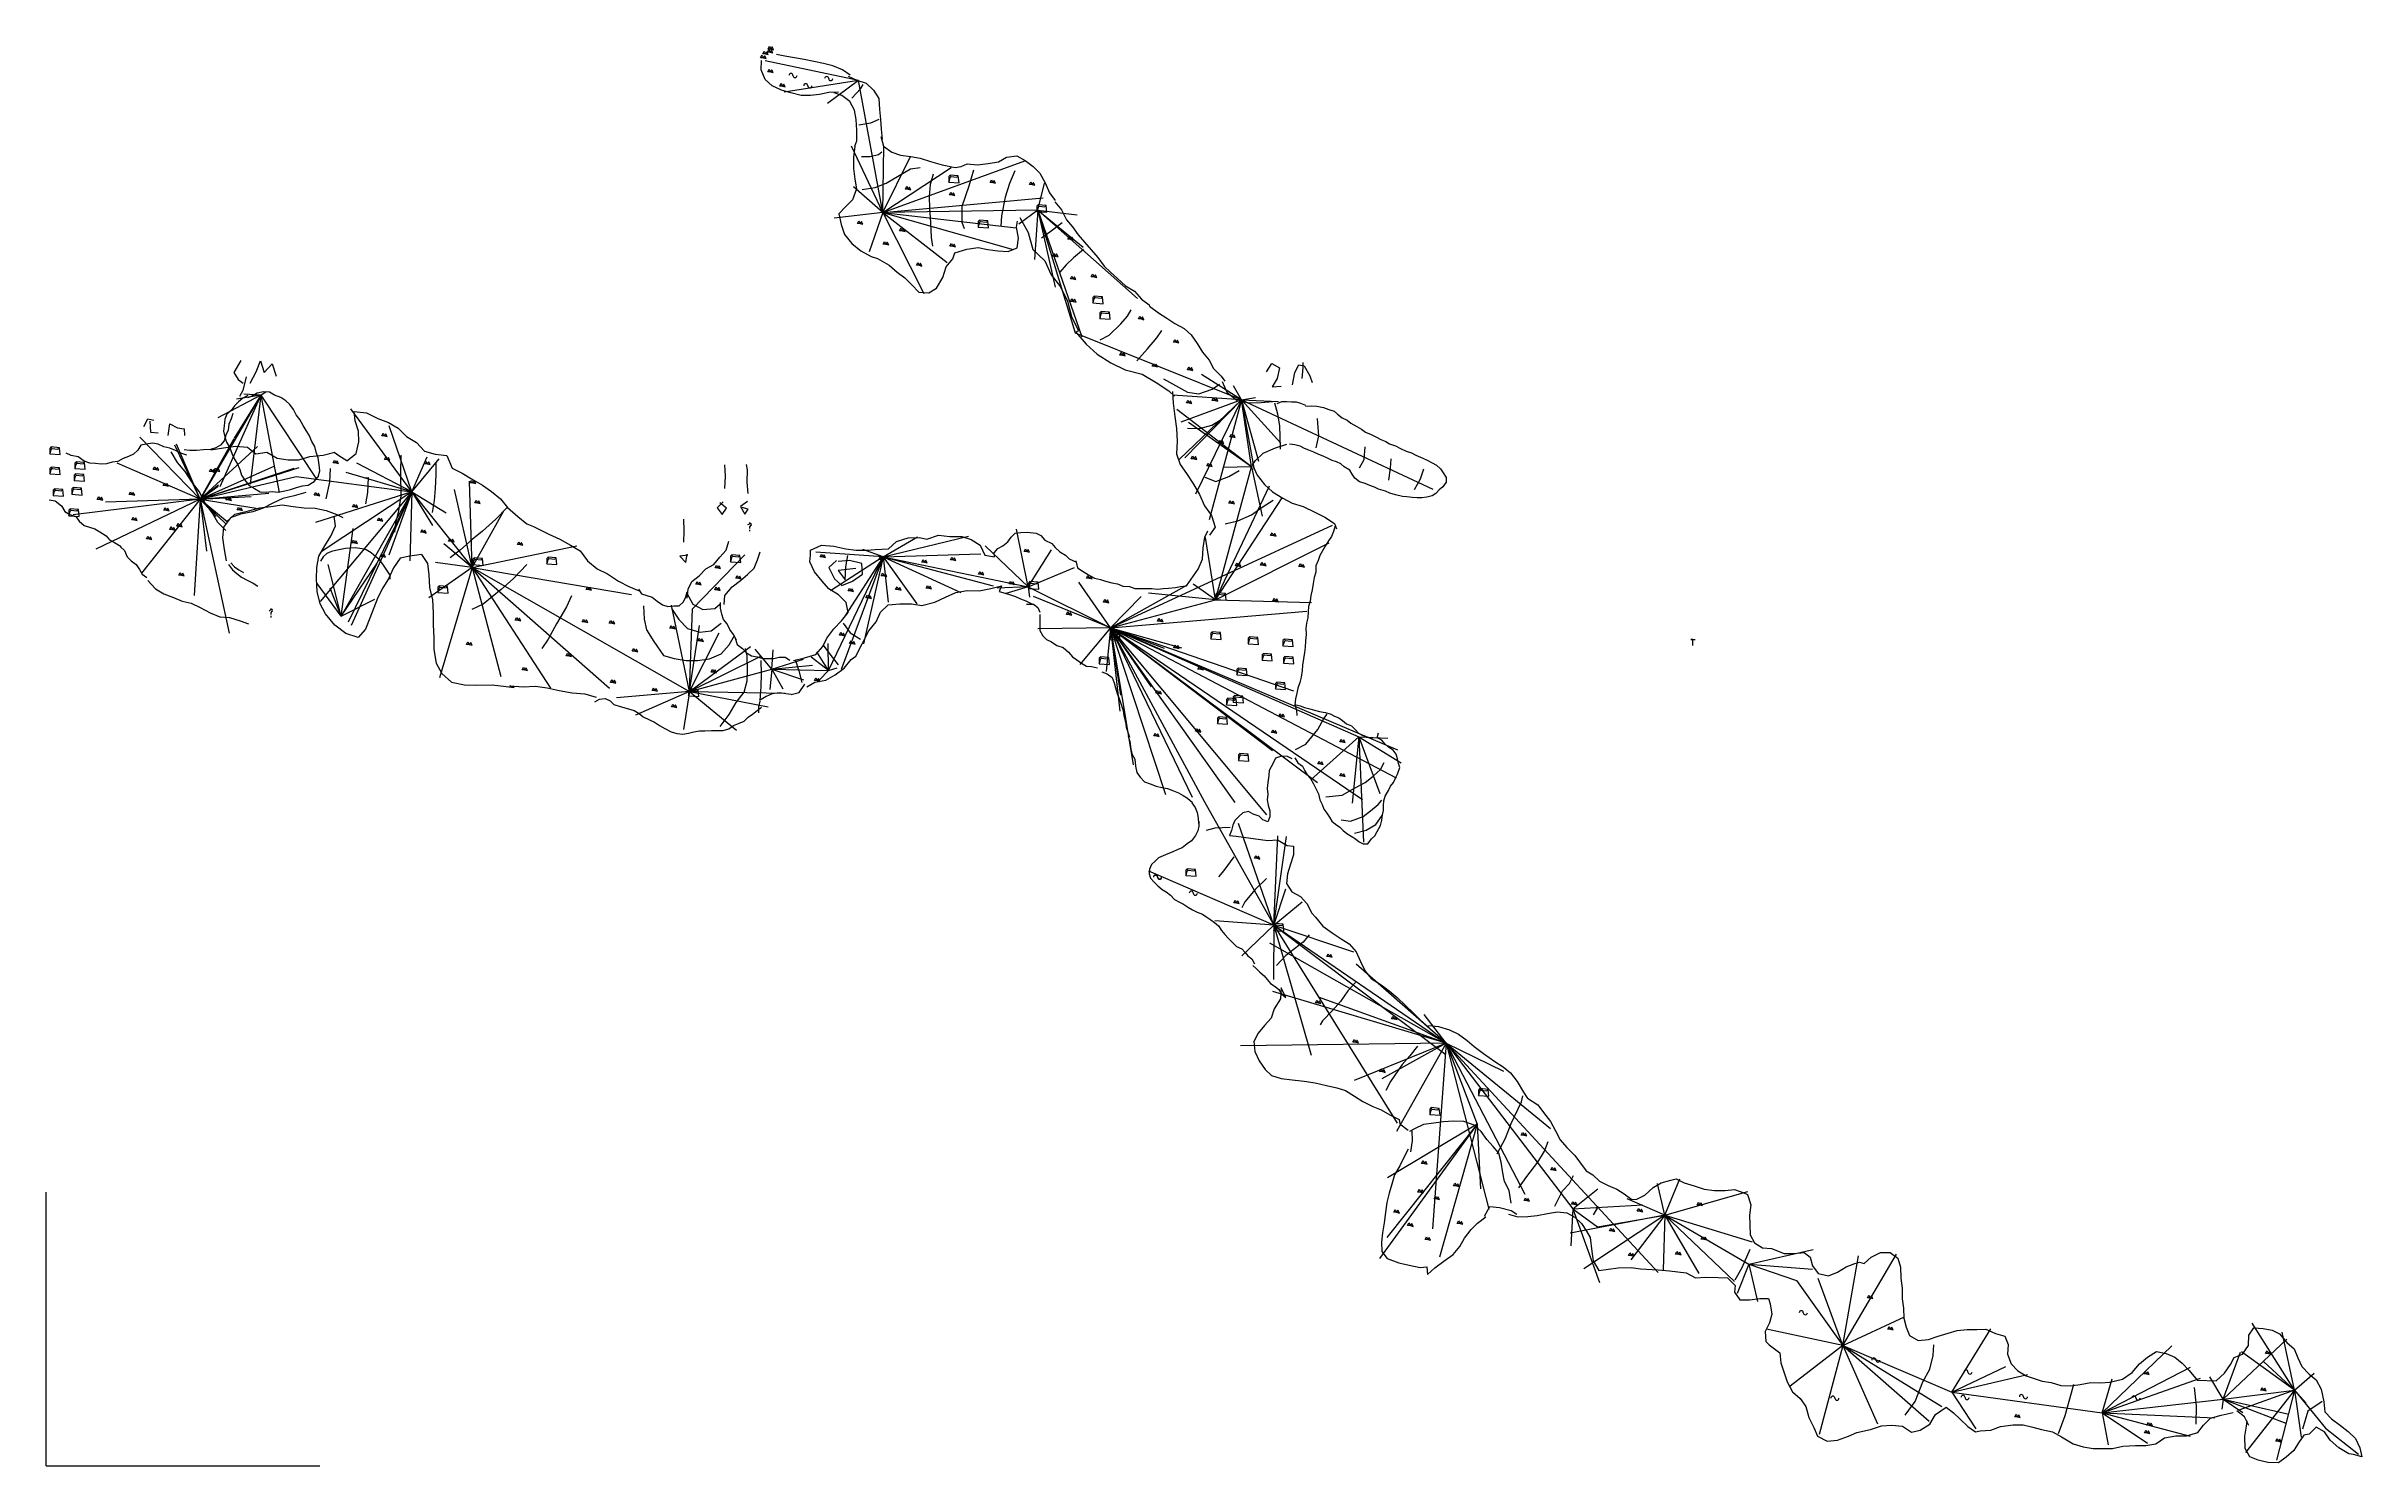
# Model space of a CAD drawing. Extents: x -57 to 1635, y -903 to 135.
import ezdxf

# ---------------------------------------------------------------- set-up
doc = ezdxf.new("R2010")
doc.units = 0
for name, color, linetype in [('L_pit', 17, 'CONTINUOUS'), ('L_slope', 21, 'CONTINUOUS'), ('L_u-user', 7, 'CONTINUOUS'), ('L_wall', 8, 'CONTINUOUS'), ('LEG', 1, 'CONTINUOUS'), ('POINT', 5, 'CONTINUOUS'), ('REF', 6, 'CONTINUOUS'), ('SPLAY', 2, 'CONTINUOUS')]:
    doc.layers.add(name, color=color, linetype=linetype)

# ---------------------------------------------------------------- blocks, each defined once
blk = doc.blocks.new('P_blocks')
at = {"layer": 'POINT'}
for p, q in [((-0.25, 0.3), (-0.35, 0.2)), ((-0.35, 0.2), (-0.35, -0.2)), ((-0.3, -0.1), (-0.25, 0.1)), ((0.35, 0.25), (-0.25, 0.3)), ((-0.2, 0.2), (-0.25, 0.3)), ((-0.25, 0.1), (-0.2, 0.2)), ((-0.2, 0.2), (0.25, 0.15)), ((0.25, 0.15), (0.35, 0.25)), ((0.4, -0.25), (0.35, 0.25)), ((-0.35, -0.2), (-0.3, -0.1)), ((-0.35, -0.2), (0.4, -0.25))]:
    blk.add_line(p, q, dxfattribs=at)
blk = doc.blocks.new('P_debris')
at = {"layer": 'POINT'}
for p, q in [((-0.2, 0), (-0.1, 0.2)), ((0, 0), (-0.2, 0)), ((-0.1, 0.2), (0, 0)), ((0.1, 0.15), (0, 0)), ((0, 0), (0.2, -0.05)), ((0.2, -0.05), (0.1, 0.15))]:
    blk.add_line(p, q, dxfattribs=at)
blk = doc.blocks.new('P_clay')
at = {"layer": 'POINT'}
for centre, start, end in [((-0.15, 0), 90, 180), ((-0.15, 0), 0, 90), ((0.15, 0), 180, 270), ((0.15, 0), 270, 360)]:
    blk.add_arc(centre, 0.15, start, end, dxfattribs=at)
blk = doc.blocks.new('P_continuation')
at = {"layer": 'POINT'}
for p, q in [((0, -0.15), (0, 0)), ((0, -0.35), (0, -0.25))]:
    blk.add_line(p, q, dxfattribs=at)
for centre, radius, start, end in [((-0.15, 0.3), 0.15, 270, 360), ((0, 0.15), 0.1, 0, 90), ((0.1, 0), 0.1, 90, 180)]:
    blk.add_arc(centre, radius, start, end, dxfattribs=at)
blk = doc.blocks.new('P_label')
at = {"layer": 'POINT'}
for p, q in [((0, 0.3), (-0.15, 0.3)), ((-0.15, 0.3), (0.15, 0.3)), ((0, -0.15), (0, 0.3))]:
    blk.add_line(p, q, dxfattribs=at)

msp = doc.modelspace()

# ---------------------------------------------------------------- linework, layer by layer
at = {"layer": 'L_pit'}
for points in [[(90.49, -120.26), (86.88, -122.28), (83.62, -125), (80.82, -127.86), (78.23, -131.14), (75.08, -133.9), (73.71, -137.6), (73.32, -142.36), (72.83, -146.32), (73.78, -150.4), (74.9, -154.42), (77.27, -158.47), (79.04, -163.05), (80.87, -166.91), (82.89, -170.42), (84.57, -174.31), (85.96, -178.53), (88.38, -182.2), (91.41, -185.98), (95.34, -188.3), (99.51, -190.82), (103.94, -190.95), (108.25, -190.56), (112.78, -190.85), (117.43, -190.06), (121.64, -188.98), (126.02, -187.5), (130.53, -186.41), (134.64, -185.77), (139.08, -183.23), (141.89, -179.81), (143.05, -175.38), (142.61, -170.85), (142.01, -165.97), (140.4, -161.67), (139.44, -157.63), (137.34, -153.97), (135.33, -149.37), (133.04, -145.84), (130.86, -142.18), (128.48, -137.87), (125.84, -134.52), (123.78, -130.58), (121.24, -126.93), (118.22, -124.06), (114.58, -121.74), (110.1, -120.09), (106.28, -117.89), (101.96, -117.69), (97.3, -118.48), (93.16, -120.95), (90.29, -122.03)], [(845.19, -159.41), (845.03, -150.39), (844.74, -142.42), (843.17, -133.85), (841.09, -125.94)], [(74.52, -218.94), (68.53, -213.16), (64.69, -206.32), (58.8, -198.26), (55.2, -190.8), (50.04, -184.03), (44.71, -175.95), (39.14, -169.22), (34.55, -161.53)], [(194.47, -254.59), (194.45, -251.59), (192.15, -247.92), (189.56, -244.37), (187.08, -240.78), (184.09, -238.17), (180.58, -235.32), (177, -233.21), (174.01, -232.32), (168.99, -231.64), (165.46, -231.79), (161.9, -232.19), (158.32, -232.88), (154.87, -233.61), (151.55, -234.38), (148.33, -235.85), (145.51, -238.15), (143.59, -241.34)], [(520.71, -240.88), (515.19, -245.95), (519.13, -254.29), (524.5, -259.19), (532.48, -256.02), (539.58, -250.97), (539.22, -243.01), (530.24, -240.88), (521.83, -241.63)], [(1013.79, -710.75), (1012.29, -701.63), (1008.89, -695.01), (1007.67, -688.57), (1006.38, -680.95), (1004.77, -674.37), (1000.48, -669.29), (995.94, -664.2), (991.72, -658.45), (986.73, -653.85), (979.12, -651.12), (971.52, -650.79), (964.33, -651.44), (957.21, -652.4), (949.67, -653.21), (943.13, -656.48), (939.53, -658.37)]]:
    msp.add_lwpolyline(points, dxfattribs=at)
at = {"layer": 'L_slope'}
for points in [[(531.79, 97.07), (538.56, 104.15), (540.24, 107.2)], [(536.95, 77.73), (545.81, 79.18), (551.93, 81.76)], [(539.07, 54.47), (545.23, 54.47), (551.5, 55.94), (553.85, 57.78)], [(539.53, 30.34), (548.87, 31.79), (556.88, 34.99)], [(556.88, 34.99), (574.71, 45.36), (581.94, 46.46)], [(591.4, 41.63), (589.04, 33.91), (588.5, 25.32), (588.66, 16.48), (589.3, 6.49), (589.79, -4.65), (590.91, -11.08)], [(620.72, 44.53), (617.4, 32.82), (612.35, 17.93), (612.18, 6.51), (614.07, 1.75)], [(651, 43.88), (647.21, 34.69), (643.84, 24.77), (641.18, 11.09), (640.85, 3.46)], [(685.68, 5.92), (676.65, -0.86), (670.44, -5.35)], [(701.14, -13.42), (693.97, -19.51), (688.57, -24.7), (683.9, -30.02)], [(713.38, -79.49), (719.87, -76.19), (728.56, -67.97), (733.4, -62.34), (736.05, -57.64)], [(740.12, -94.96), (748.02, -86.14), (754.9, -78.23), (758.48, -72.72)], [(759.77, -108.17), (777.11, -117.84), (785.53, -119.15), (795.14, -115.75), (800.68, -112.04)], [(777.11, -144.04), (785.9, -144.42), (795.05, -141.99), (803.03, -137.16)], [(871.29, -158.44), (873.16, -149.88), (872.43, -140.5), (872.25, -137.02)], [(202.26, -163.85), (202.07, -177.39), (202.26, -193.63), (200.71, -204.51), (198.44, -213.51), (197.62, -220.2)], [(902.86, -173.27), (906.4, -167), (907.05, -157.91)], [(924.45, -182.3), (925.65, -173.49), (926.06, -166.6)], [(150.78, -173.53), (150.24, -183.74), (147.49, -195.8)], [(175.94, -180.5), (178.38, -180.35), (177.88, -191.32), (176.49, -199.48)], [(227.81, -170.05), (227.81, -178.12), (227.42, -188.2), (226.65, -197.16), (225.3, -205.87)], [(789.83, -179.97), (797.86, -183.14), (807.4, -179.41), (814.96, -175.12)], [(943.13, -189.07), (947.38, -181.18), (949.8, -174)], [(279.76, -202.39), (271.63, -210.71), (261.99, -219.39), (254.34, -225.63), (245.84, -233.14), (238.42, -238.92)], [(804.79, -214.02), (813.95, -211.83), (823.9, -207.46), (831.88, -201.98), (839.76, -196.77)], [(294.47, -243.83), (284.67, -254.04), (275.71, -262.21), (262.54, -272.87), (254.12, -276.78)], [(326.99, -266.68), (323.31, -274.81), (315.96, -287.2), (309.95, -298.34), (305.25, -305.27)], [(411.29, -264.85), (415.63, -272.74), (423.08, -276.78), (431.69, -276.09), (435.36, -272.84)], [(379.62, -274.13), (380.2, -283.78), (381.91, -291.63), (387.15, -300.2), (394.33, -310.38), (402.02, -312.57), (410.9, -314.11), (419.07, -313.92), (427.98, -312.76), (436.46, -309.17), (442.17, -302.53), (446.21, -295.73)], [(400.09, -276.06), (405.48, -283.97), (411.85, -290.63), (420.81, -293.44), (429.04, -292.38), (436.51, -286.81)], [(525.57, -286.84), (530.61, -293.76), (538.27, -298.43)], [(510.63, -302.54), (517.54, -311.51), (521.83, -317.11)], [(435.62, -362.21), (442.22, -353.62), (447.45, -344.72), (453.31, -337.31), (455.5, -328.98), (455.7, -320.76), (455.31, -310.69), (454.27, -305.19)], [(464.96, -343.28), (465.74, -333.05), (465.99, -323.98), (465.74, -314.07)], [(490.46, -313.38), (493.11, -321.54), (495.31, -330.17)], [(856.01, -379.01), (863.57, -375.32), (872.53, -364.49), (876.92, -356.4), (879.18, -353.25)], [(878.24, -413.82), (890.16, -412.53), (899.31, -407.47), (907.07, -403.19), (912.99, -398.72), (918.18, -393.85), (920.92, -388.52)], [(889.51, -430.59), (896.35, -431.55), (905.51, -428.19), (910.94, -423.97), (916.57, -419.42), (919.26, -416.19)], [(808.47, -436.09), (797.06, -436.56), (790.84, -438.27)], [(899.18, -440.26), (907.67, -438.18), (914.75, -433.85), (919.45, -427.26)], [(811.05, -457.69), (803.64, -467.68), (799.89, -472.18)], [(834.89, -473.48), (826.68, -481.54), (819.21, -490.54), (816.81, -494.83)], [(866.14, -514.74), (861.67, -519.86), (849.18, -529.66), (842.14, -536.98)], [(899.97, -549.55), (894.33, -555.68), (888.95, -563.37), (883.07, -570), (875.81, -577.6), (874.05, -580.39)], [(945.4, -595.97), (939.72, -603.08), (934.15, -609.48), (925.58, -621.92), (922.07, -628.47)], [(1003.41, -674.73), (1009.6, -663.36), (1013.79, -652.57), (1021.35, -636.69), (1022.33, -632.42)], [(1019.32, -699.7), (1025.27, -691.24), (1033.27, -680.86), (1038.01, -672.79), (1040.85, -665.62)], [(1045.74, -713.07), (1051.32, -701.72), (1056.46, -696.38), (1059.22, -690.7)], [(1073.78, -719.35), (1077.53, -713.16)], [(1177.47, -766.92), (1182.56, -757.9), (1188.31, -744.55)], [(1301.78, -865.85), (1308.92, -855.78), (1314.64, -841.46), (1319.8, -832.1), (1322.06, -822.13), (1322.58, -814.3)], [(1413.63, -879.31), (1418.71, -866.14), (1423.21, -849.44), (1425, -843.18)], [(1514.43, -872.47), (1514.66, -859.06), (1513.08, -845.54)], [(1606.39, -855.82), (1595.82, -862.83), (1592.07, -876.16)]]:
    msp.add_lwpolyline(points, dxfattribs=at)
at = {"layer": 'L_u-user'}
for points in [[(63.35, -160.07), (72.75, -158.52), (81.41, -157.36), (90.25, -157.94), (96.28, -162.81), (104.43, -161.62), (112.04, -166.04), (119.86, -167.42), (127.8, -167.43), (135.86, -164.98), (145.47, -163.95), (153.98, -161.62)], [(74.96, -212.75), (80.93, -207.05), (90.95, -204.55), (99.25, -202.29), (107.37, -201.51), (115.68, -200.28), (123.74, -201.51), (131.67, -202.29), (139.68, -202.68), (147.63, -204.36), (155.65, -207.32), (159.91, -209.38)]]:
    msp.add_lwpolyline(points, dxfattribs=at)
at = {"layer": 'L_wall'}
for points in [[(522.03, 101.47), (515.18, 101.15), (508.27, 99.86), (501.65, 99.01), (494.75, 99.16), (487.35, 101.09), (480.52, 103.08), (473.61, 106.03), (468.52, 110.84), (465.73, 117.75), (465.97, 124.62)], [(530.73, 114.04), (524.98, 117.81), (518.11, 120.83), (511.2, 122.42), (504.21, 123.92), (497.02, 125.32), (489.97, 126.61), (482.88, 127.9), (476.92, 129.03)], [(529.22, 113.18), (535.58, 110.36), (542.26, 108.19), (547.74, 103.03), (551.59, 96.85), (552.09, 88.95), (552.74, 81.59), (553.38, 74.58), (554.02, 67.06)], [(534.05, 61.96), (535.66, 65.89), (535.66, 73.63), (535.07, 81.48), (533.89, 88.36), (530.55, 94.63), (524.62, 99.04), (518.89, 100.94)], [(553.06, 69.02), (555.15, 61.93), (561.11, 57.58), (567.4, 55.36), (575.04, 54.39), (581.85, 53.17), (589.46, 50.81), (597.9, 48.38), (607.33, 46.34), (611.86, 47.1)], [(534.05, 61.96), (533.08, 54.07), (533.08, 45.81), (534.14, 37.82), (535.34, 30.81), (532.28, 22.8), (527.18, 17.69), (522.45, 12.65), (524.14, 4.68), (526.64, -2.5), (531.79, -9.11), (538.4, -14.43), (546.07, -18.6)], [(611.86, 47.1), (616.26, 49.04), (623.74, 48.39), (631.5, 49.33), (639.18, 50.65), (644.98, 53.93), (652.37, 54.84), (658.55, 51.52), (664.31, 47.22), (669.24, 42.19), (673.17, 35.11), (676.26, 27.83), (680.52, 22.4)], [(680.2, 21.39), (685.06, 15.56), (688.65, 8.1), (693.08, 3.02), (697.39, -2.84), (701.92, -8.08), (706.82, -13.89), (711.79, -19.48), (716.19, -25.64), (720.94, -30.01), (725.98, -34.73), (731.86, -40.09), (738.58, -44.07), (743.65, -49.83), (749.21, -54.07), (749.46, -54.99), (755.98, -59.88), (762.02, -63.7), (767.89, -67.51), (774.74, -71.35), (779.8, -76), (784.16, -82.22), (788.27, -88.67), (792.94, -94.56), (796.27, -100.64), (801.79, -106.06), (804.54, -109.78)], [(605.63, -20.46), (607.18, -16.05), (616.05, -13.34), (624.11, -12.05), (631.31, -13.56), (638.69, -14.43), (646.17, -15.08), (652.77, -12.34), (653.58, -5.25), (652.29, 2.81), (652.93, 7.07)], [(654.64, 9.91), (660.66, -1.09), (664.22, -13.61), (672.82, -21.71), (677.68, -32), (684.49, -40.91), (689.46, -51.39), (692.34, -62.47), (697.58, -72.99), (695.48, -73.92), (703.06, -82.68), (711.19, -90.16), (721.25, -96.45), (731.72, -101.47), (743.99, -104.76), (754.3, -110.75), (763.56, -116.89), (767.75, -120.77)], [(546.07, -18.6), (550.55, -20.11), (559.26, -24.95), (564.91, -30.01), (570.62, -34.21), (575.83, -39.47), (580.76, -44.73), (588.09, -45.26), (593.82, -41.72), (598.3, -33.88), (600.88, -26.27), (605.63, -20.46)], [(85.36, -94.62), (80.22, -103.47), (83.49, -108.53), (86.99, -111.27)], [(92.32, -111.27), (96.47, -103.09), (99.87, -95.02), (102.39, -103.53), (108.39, -97.14), (111.29, -106.04)], [(834.88, -103.01), (838.75, -96.89), (844.37, -100.09), (842.83, -107.83), (839.02, -113.9), (845.56, -113.53)], [(853.89, -112.36), (855.53, -103.48), (858.45, -97.86), (862.42, -98.67), (866.56, -106.01), (868.23, -110.75)], [(860.98, -107.85), (861.62, -99.86), (861.62, -96.06)], [(89.23, -106.63), (86.75, -116.52), (84.51, -121.03)], [(766.26, -117.47), (766.64, -125.85), (767.9, -135.54), (769.26, -144.41), (769.63, -153.57), (769.26, -162.99), (771.91, -170.65), (776.55, -177.34), (781.67, -185.13), (785.98, -192.59), (789.73, -200.96), (794.73, -208.11), (797.31, -216.45), (793.2, -222.39)], [(802.55, -109.98), (805.95, -117.89), (813.4, -123.83), (822.56, -125.7), (830.94, -125.33), (839.35, -124.58)], [(79.55, -133.35), (78.39, -137.25), (76.65, -141.29), (76.07, -145.55), (74.52, -149.3), (73.13, -153.33), (70.59, -156.65), (67.13, -158.56), (63.29, -159.68), (58.17, -160.07), (52.99, -160.46), (48.16, -160.46), (44.08, -159.95)], [(162.78, -168.11), (169.55, -162.69), (171.58, -154.27), (171.29, -146.27), (168.97, -138.92), (168.2, -132.03), (177.29, -132.87), (185.4, -137.02), (193.23, -139.97), (200.41, -144.1), (206.43, -150.2), (213.86, -154.56), (219.54, -161.07), (227.44, -163.09), (236.02, -164.16)], [(842.61, -126.21), (846.13, -124.6), (849.46, -124.6), (853.21, -124.92), (856.62, -124.92), (859.71, -125.91), (863.45, -127.45)], [(863.55, -128.15), (867.67, -127.79), (871.64, -128.15), (876.57, -129.05), (880.37, -130.42), (884.33, -131.85), (886.83, -134), (890.13, -136.53), (893.76, -138.24), (896.51, -140.49), (900.89, -142.95), (904.28, -144.97), (907.37, -147), (911.33, -148.82), (915.34, -150.67), (918.55, -152.41), (922.16, -153.84), (924.86, -155.63), (929.12, -157.16), (932.78, -158.97), (936.99, -160.89), (940.79, -162.27), (944.18, -164.01), (949.16, -166.12), (952.25, -167.57), (956.1, -169.6), (959.1, -171.27), (962.02, -173.79), (964.04, -176.78), (966.33, -180.23), (966.33, -183.64), (963.81, -187.02), (961.01, -189.23), (958.76, -191.81), (955.92, -193.68), (952.17, -194.65), (948.43, -195.15), (945.07, -195.19), (941.47, -194.87), (937.6, -194.31), (934.35, -194.22), (929.09, -192.96), (924.99, -191.67), (921.79, -190.2), (916.67, -188.84), (913.76, -187.42), (910.54, -186.15), (907.15, -184.64), (903, -183.39), (899.51, -180.66), (897.51, -177.91), (895.94, -174.89), (891.73, -172.54), (889.16, -170.21), (886.06, -168.83), (882.83, -167.77), (879.44, -166.11), (876.36, -164.69), (873.06, -163.44), (869.59, -161.75), (865.92, -160.31), (862.63, -158.95), (859.43, -157.35), (855.57, -156.39), (851.71, -155.87)], [(14.51, -143.03), (17.31, -137.22), (21.87, -138.39)], [(18.77, -139.16), (19.28, -147.03), (24.97, -147.49)], [(32.32, -149.62), (33.61, -141.09), (38.98, -143.88), (43.94, -144.75), (44.32, -149.62)], [(45.87, -163.94), (41.42, -162.39), (37.68, -160.43), (33.49, -158.72), (29.14, -157.75), (25.06, -155.86), (20.71, -155.04), (16.2, -155.81), (12.27, -156.59), (10.13, -160.2), (7.05, -163.28), (3.19, -164.81), (-0.69, -166.37), (-4.46, -168.59), (-8.55, -168.98), (-12.77, -170.14), (-16.81, -170.53), (-20.88, -169.97), (-24.97, -169.75), (-29.03, -168.27), (-33.41, -165.18), (-38.54, -164.23), (-42.19, -162.39)], [(162.78, -168.11), (157.08, -164.35), (153.49, -161.91)], [(236.02, -164.16), (239.88, -173.33), (247.05, -177.02), (254.02, -181.28), (261.96, -185.93), (268.66, -190.5), (275.03, -195.95), (280.15, -202.14), (287.72, -208.73), (294.47, -214.19), (299.32, -215.98)], [(824.62, -170.99), (826.86, -167.71), (832.53, -162.36), (841.57, -158.47), (849.71, -155.88)], [(439.17, -188.16), (439.48, -179.18), (439.15, -171.08)], [(456.19, -191.88), (455.46, -183.62), (455.57, -174.54), (454.95, -170.76)], [(824.62, -170.99), (828.17, -178.46), (833.44, -185.42), (839.21, -190.82), (846.94, -195.37), (853.8, -199.05), (861.79, -201.35), (870.32, -205.56), (877.55, -209.34), (884.65, -213.84), (885.98, -217.8)], [(-54.78, -196.48), (-50.39, -197.38), (-45.57, -201.04), (-43.26, -205.04), (-39.53, -207.24), (-35.23, -208.68), (-32.87, -212.04), (-29.07, -215.38), (-25.16, -216.62), (-21.34, -217.78), (-17.56, -219.99), (-12.97, -222.81), (-10.49, -225.84), (-6.83, -227.74), (-2.16, -230.74)], [(132.78, -191.26), (124.32, -193.7), (115.95, -195.52), (108.67, -199), (101.64, -202.68), (94.25, -205.31), (85.23, -206.92), (77.91, -209.84), (72.74, -216.49), (72.04, -224.35), (73.2, -232.96), (74.75, -241.27)], [(437.93, -198.07), (433.6, -202.33), (437.15, -207.2), (440.33, -202.56), (435.36, -198.69)], [(455.57, -197.76), (450.55, -201.37), (453.59, -206.99), (456.03, -203.33), (451.7, -202.25)], [(179.77, -283.18), (176.54, -291.06), (171.18, -297.19), (162.08, -294.21), (153.98, -288.28), (147.3, -279.85), (143.27, -272.61), (141.1, -263.58), (140.71, -254.28), (140.84, -245.96), (142.26, -237.71), (146.82, -230.17), (151.21, -223.06), (154.65, -215.68), (153.62, -208.84)], [(299.32, -215.98), (310.52, -221.68), (318.39, -225.39), (326.22, -229.69), (333.38, -233.95), (338.77, -241.05), (345.81, -247.02), (353.31, -250.56), (361.44, -256.03), (368.98, -260.02), (376.41, -263.19)], [(409.14, -227.49), (409.26, -219.26), (409.14, -210.77)], [(776.41, -259.44), (779.96, -254.66), (784.97, -247.14), (788.14, -239.85), (788.71, -231.75), (789.83, -223.75), (792.07, -219.26)], [(885.22, -215.58), (883.91, -219.69), (882.41, -223.44), (880.23, -226.59), (877.85, -230.43), (875.86, -233.73), (873.85, -237.19), (872.66, -240.8), (871, -244.77), (871, -249.44), (869.69, -253.37), (869.13, -257.68), (868.38, -262.33), (867.26, -266.53), (866.89, -270.58), (865.72, -274.51), (865.39, -278.55), (865.02, -282.94), (864.27, -286.76), (863.71, -290.61), (863.89, -294.8), (863.52, -299.95), (863.15, -304.25), (862.77, -308.28), (861.86, -312.79), (861.16, -317.44), (860.9, -321.3), (860.15, -326.16), (859.25, -330.19), (857.91, -334.27), (857.16, -337.99), (856.04, -341.99), (855.66, -346.37), (856.86, -350.45), (857.16, -354.19)], [(-2.52, -230.95), (0.39, -233.66), (2.43, -238.21), (5.2, -241.26), (8.9, -243.92), (11.42, -247.57), (13.36, -250.97), (16.65, -253.41)], [(217.36, -236.47), (208.89, -237.82), (201.74, -239.12), (196.91, -246.21), (193.36, -254.22), (189.1, -260.87), (185.43, -268.02), (182.52, -275.59), (179.77, -283.18)], [(217.36, -236.47), (221.7, -243.18), (222.86, -251.38), (223.37, -260.61), (225.33, -269.68), (226.03, -279.29), (225.96, -287.98), (226.34, -297.52), (226.34, -305.96), (228.11, -315.92), (232.34, -323.42), (239.28, -329.89), (248.82, -331.74)], [(411.93, -237.09), (406.22, -237.84), (410.52, -242.35), (411.57, -236.36)], [(411.62, -268.36), (412.34, -261.98), (415.06, -256.22), (420.44, -252.1), (425.21, -247.11), (430.96, -243.74), (435.32, -238.54), (439.94, -233.37), (441.95, -226.78)], [(438.55, -273), (438.97, -266.49), (444.44, -260.11), (450.59, -255.48), (455.62, -251.23), (460.46, -246.44), (463, -240.47), (464.86, -234.47)], [(501.66, -236.9), (501.76, -233.31), (509.84, -229.71), (518.77, -230.41), (527.51, -232.28), (535, -233.4), (543.2, -233.4), (548.91, -232.84)], [(548.91, -232.84), (558.76, -232.5), (564.55, -226.92), (573.06, -224.38), (581.24, -224.06)], [(581.24, -224.06), (586.62, -225.38), (595.16, -222.51), (603.57, -223.31), (612.23, -223.31), (619.13, -225.65), (625.73, -229.72), (629.2, -236.93), (636.24, -238.26)], [(636.24, -238.26), (635.92, -235.32), (638.52, -232.05), (642.14, -230.1), (645.89, -227.29), (648.3, -223.97), (651.17, -220.88), (655.43, -220.55)], [(655.43, -220.55), (659.91, -220.24), (666.5, -221.04), (669.95, -222.59), (673.01, -225.98), (678.06, -228.41), (680.42, -231.39), (684.02, -234.63), (687.97, -237.02), (690.81, -239.67), (696.2, -242.07)], [(76.46, -243.73), (79.25, -247.85), (82.52, -250.48), (85.84, -253.11), (90.09, -255.37), (94.46, -257.48), (97.72, -259.58)], [(78, -242.56), (80.71, -245.51), (84, -247.69), (87.42, -249.66)], [(529.24, -279.06), (527.72, -271.72), (522.27, -265.98), (515.17, -261.65), (510.32, -255.96), (504.72, -249.17), (501.22, -241.8), (501.66, -236.9)], [(534.72, -246.67), (530.38, -247.23), (521.83, -248.35), (527.06, -255.08), (527.44, -245.57), (529.08, -237.29)], [(695.66, -241.26), (696.79, -246.26), (700.92, -249.01), (704.83, -251.37), (709.22, -253.92), (713.64, -254.74), (717.26, -255.95), (721.9, -257.35), (725.93, -258.1), (729.84, -259.64), (734.75, -259.97), (738.68, -261.28), (742.42, -261.47), (746.72, -261.28), (750.83, -261.47), (755.48, -261.84), (759.53, -261.33), (763.38, -261.1), (768.42, -260.72), (772.16, -259.97), (776.41, -259.44)], [(17.52, -255.44), (22.94, -261.64), (29.11, -265.34), (36.11, -267.94), (42.58, -270.69), (49.15, -272.16), (55.65, -275.32), (63.04, -279.19), (70.02, -282.07), (77.1, -282.69), (84.88, -285), (90.99, -287.32)], [(375.88, -261.89), (378.16, -265.4), (382.11, -266.4), (385.93, -267.62), (389.62, -270.6), (393.6, -273.43), (397.48, -274.6), (401.77, -274.13), (405.77, -274.13), (408.91, -271.09), (410.52, -267.48), (411.67, -263.77)], [(558.56, -273.33), (566.94, -272.64), (575.41, -272.63), (583.07, -273.77), (592.6, -271.34), (600.36, -267.62), (607.87, -264.26), (616.28, -262.93)], [(616.28, -262.93), (624.96, -263.17), (633.58, -261.37), (641.18, -259.56)], [(641.18, -259.56), (639.55, -263.62), (644.07, -264.8), (647.88, -266), (651.54, -267.33), (655.24, -268.83), (659.11, -270.39), (663.84, -272.87)], [(447.59, -299.24), (445.46, -294.99), (442.73, -291.4), (440.83, -287.26), (438.22, -284.08), (436.77, -280.08), (436, -275.68), (436, -271.66)], [(510.63, -303.79), (513.66, -297.64), (518.71, -290.86), (524.37, -285.05), (529.24, -279.06)], [(534.7, -310.96), (544.33, -292.28), (549.63, -285.79), (552.84, -278.7), (558.56, -273.33)], [(659.65, -272.83), (664.75, -272.83), (667.7, -275.18), (669.38, -278.79)], [(669.38, -280.32), (669.38, -284.25), (669.38, -288.18), (669.38, -292.02), (671.48, -295.9), (674.25, -298.57), (677.71, -300.39), (681.72, -303.15), (686.45, -304.58), (690.26, -307.95), (693.18, -311.24), (696.24, -313.55), (699.68, -316.06), (703.28, -318.12), (707.07, -318.49), (711.32, -319.35)], [(446.6, -297.74), (448, -302.24), (452.02, -305.29), (455.01, -308.48), (458.45, -310.64), (462.73, -311.29), (466.76, -312.48), (470.79, -312.46), (474.94, -312.46), (478.81, -311.68), (483.22, -311.68), (486.59, -313.68)], [(489.34, -314.13), (497.37, -312.07), (505.53, -309.57), (510.63, -303.79)], [(499.05, -333.18), (504.74, -329.82), (512.83, -328.33), (519.67, -324.51), (526.25, -319.58), (531.33, -313.22), (534.7, -310.96)], [(248.82, -331.74), (257.12, -332.03), (269.1, -331.74), (279.33, -333.09), (285.02, -333.7)], [(285.02, -333.7), (281.89, -332.52), (291.61, -333.29), (300.6, -332.9), (309.14, -334.07), (318.11, -336), (327.61, -337.67), (336.74, -338.33), (344.97, -340.82)], [(487.63, -338.79), (483.71, -338.4), (479.11, -337.63), (473.59, -338.42), (469.3, -340.3), (464.4, -343.24)], [(487.63, -338.79), (493.35, -337.39), (497.55, -331.25)], [(714.64, -322.23), (718.61, -323.73), (722.05, -326.58), (723.62, -330.47), (724.68, -334.09), (725.86, -338.22), (727.36, -341.76), (728.63, -346.24), (730.14, -350.62), (730.73, -354.33), (731.77, -358.98), (732.34, -362.75), (734.84, -370.14)], [(344.01, -344.21), (347.6, -342.28), (351.55, -341.7), (355.24, -343.44), (357.98, -346.18), (362.49, -347.79), (367, -348.94), (372.92, -350.58), (376.47, -352.67), (379.52, -355.24), (383.99, -357.42), (387.71, -359.1), (391.41, -361.53), (395.19, -363.86), (399.98, -366.29), (404.06, -367.45), (408.34, -367.84), (412.53, -367.26), (416.31, -366.29), (420.51, -365.51), (424.48, -365.51), (429.24, -365.24), (433.53, -365.13), (437.8, -365.13), (442.03, -363.93), (445.3, -361.64), (448.99, -360.07), (453.15, -358.36), (456.14, -355.58), (459.26, -353.23), (462.64, -350.63), (465.97, -348.06)], [(464.02, -352.35), (463.82, -348.09), (464.98, -343.83)], [(855.68, -346.14), (859.58, -347.23), (862.65, -348.39), (866.48, -349.36), (870.04, -350.37), (873.58, -351.29), (877.9, -352.04), (881.35, -353.11), (884.56, -354.78), (887.82, -355.89), (890.4, -357.98), (893.48, -360.37), (897.07, -361.76), (899.96, -364.65), (902.08, -367.25), (905.42, -368.95), (909.13, -369.99), (912.46, -370.78)], [(733.72, -369.39), (734.95, -373.2), (735.77, -378.9), (736.79, -382.65), (738.76, -386.12), (739.13, -391.4), (740.26, -395.95), (742.7, -399.33), (745.88, -402.7), (749.93, -404.17), (754.35, -405.8), (758.41, -407), (762.58, -407.72), (766.97, -409.43), (770.53, -410.74), (774.07, -412.75), (777.29, -414.76), (780.85, -417.85)], [(855.68, -385.14), (857.78, -388.9), (861.3, -391.41), (862.95, -394.79), (864.57, -397.75), (867.2, -400.39), (869.26, -404.26), (870.98, -407.69), (872.84, -411.56), (874, -415.93), (875.49, -419.21), (876.83, -422.81), (879.04, -425.66), (881.07, -428.55), (882.77, -431.61), (885.36, -433.81), (888.42, -435.84), (891.04, -438.23), (893.64, -440.52), (896.83, -442.42), (900.02, -444.45), (902.6, -446.58), (905.67, -448.01), (909.09, -448.06), (911.67, -444.51), (914.06, -442.32), (915.77, -439.13), (918.13, -434.63), (919.18, -430.83), (919.8, -426.99), (920.38, -423.75), (920.44, -420.04), (920.76, -416.67), (921.76, -413.12), (924.19, -409.11), (925.49, -405.99), (927.84, -403.2), (929.14, -400.02), (930.59, -397.06), (932.26, -392.39), (931.37, -389.27), (930.63, -385.85), (929.62, -382.4), (927.58, -379.71), (924.04, -377.43), (921.52, -375.04), (919.31, -372.4), (915.87, -370.48), (916.86, -366.94)], [(853.79, -385.86), (850.24, -384.26), (845.91, -383.98), (841.45, -385.48), (839.77, -389.22), (836.85, -394.36), (836.59, -398.21), (835.81, -403.18), (835.46, -407.66), (835.84, -411.89), (835.35, -416.03), (836.21, -419.86), (837.34, -423.9), (837.34, -428.32), (835.91, -431.89), (832.29, -430.58), (829.55, -427.84), (825.08, -426.27), (821.81, -424.4), (817.61, -425.32), (814.71, -428.14), (811.82, -430.92), (810.22, -434.32), (809.28, -438.25), (807.78, -442.11)], [(780.48, -418.04), (782.78, -421.53), (784.22, -425.16), (784.97, -429.37), (785.34, -433.17)], [(785.6, -431.58), (785.6, -435.17), (784.81, -438.46), (783.02, -441.9), (780, -445.95), (776.96, -447.99), (773.28, -451.08), (770.15, -452.2), (766.07, -454.14), (762.86, -455.48), (759.31, -456.85), (756.06, -458.33), (753.45, -460.85), (750.85, -463.31), (749.51, -466.71), (749.19, -470.08), (750.26, -473.16), (752.87, -476.2), (755.44, -478.77), (758.76, -481.59), (761.65, -483.3), (764.66, -485.73), (767.63, -488.69), (771.26, -490.73), (774.3, -492.3), (777.87, -494.65), (780.92, -496.36), (784.15, -498.05), (788.15, -499.58), (791.25, -501.64), (794.18, -503.67), (796.87, -505.56), (799.95, -508.09), (802.15, -511.43), (804.44, -514.26), (807.01, -516.98), (810.01, -520.27), (812.98, -523.12), (816.82, -524.83), (819.2, -527.41), (821.36, -529.89), (824.1, -532.15), (826.19, -535.85)], [(807.78, -442.11), (812.76, -442.54), (835.84, -445.76), (842.89, -445.19), (849.93, -449.38), (854.7, -449.79)], [(854.7, -449.79), (854.54, -456.14), (852.35, -463.04), (850.36, -469.94), (849.65, -477.18), (853.47, -483.1), (859.89, -486.47), (864.46, -491.71), (868.1, -498.7), (870.72, -501.79)], [(870.72, -501.79), (876.11, -508.19), (882.9, -513.13), (889.54, -517.52), (895.35, -521.29), (900.42, -527.04), (903.51, -534.08), (907.08, -541.19), (911.54, -546.62), (918.7, -551.18), (924.61, -555.46), (930.41, -560.48), (936.59, -566.21), (942.25, -571.86), (947.39, -577.01), (953.11, -581.88), (953.63, -580.98), (960.66, -581.62), (968.69, -584.16), (975.26, -587.13), (981.49, -591.77), (986.81, -596.29), (993.41, -601.44), (1001.78, -607.19), (1007.83, -611.03), (1013.26, -615.5), (1018.16, -621.83), (1022.69, -629.68), (1025.47, -633.84), (1025.58, -633.96), (1033.28, -638.9), (1037.33, -644.43), (1042.45, -651.05), (1046.04, -657.81), (1049.66, -664.61), (1054.39, -670.01), (1060.2, -675.95), (1064.35, -681.49), (1068.6, -687.14)], [(824.9, -536.98), (827.48, -539.24), (830.13, -541.89), (833.22, -544.59), (835.32, -547.4), (837.88, -550.24), (841.32, -552.34), (844.02, -554.49), (845.95, -557.81), (849.02, -560.46), (845.7, -553.26), (845.26, -561.34), (840.65, -568.62), (838.32, -575.61), (833.4, -581.03), (828.82, -586.49), (825.72, -592.73), (826.45, -599.84), (829.47, -606.75), (833.88, -612.99), (838.7, -617.54), (845.55, -619.78), (853.59, -620.62), (862.47, -621.51), (870.47, -622.81), (878.7, -624.84), (886.45, -626.37), (892.73, -628.52), (899.36, -632.61), (905.44, -636.57), (912.56, -640.05), (918.72, -642.61), (925.18, -646.24), (931.79, -649.67), (932.28, -652.73), (938.5, -657.52)], [(940.33, -673.36), (941.62, -665.2), (941.3, -658.01)], [(938.4, -671.29), (935.23, -677.5), (932.28, -683.51), (928.49, -690.04), (926.48, -697.02), (924.61, -703.53), (922.77, -710.42), (921.97, -717.66), (921.02, -725.2), (919.71, -732.48), (919.07, -739.32), (919.32, -746.07), (923.11, -751.21), (931.71, -754.52), (939.19, -756.19), (947.12, -757.81), (952.12, -757.38), (952.57, -762.96), (957.91, -758.15), (965.43, -752.46), (971.35, -748.25), (976.29, -742.46), (979.74, -736.32), (984.41, -730.15), (989.14, -725.41), (995.2, -720.69)], [(1068.6, -687.14), (1073.47, -690.06), (1078.38, -694.74), (1084.69, -697.97), (1090.84, -700.51), (1096.35, -704.09), (1101.92, -708.05), (1105.53, -707.8)], [(1105.53, -707.8), (1111.49, -705.06), (1117.53, -699.3), (1123.38, -696.03), (1130.5, -693.94), (1134.34, -693.06)], [(1134.34, -693.06), (1140.2, -696.04), (1147.54, -698.11), (1154.82, -700.7), (1162.23, -701.67), (1170.11, -701.51), (1176.89, -700.87), (1183.84, -703.21)], [(1183.84, -703.21), (1186.53, -704.56), (1188.81, -711.94), (1187.81, -719.67), (1188.17, -726.65), (1188.49, -733.89), (1191.55, -739.87), (1197.4, -743.41), (1203.96, -744.06)], [(994.14, -720.42), (998.11, -713.36), (1005.09, -713.97), (1013.63, -716.06), (1017.86, -718.89)], [(1011.85, -718.81), (1018.61, -720.9), (1025.86, -720.58), (1032.79, -719.77), (1040.18, -718.48), (1047.7, -717.19), (1054.37, -718), (1060.27, -721.03), (1065.12, -725.68), (1068.88, -731.19), (1071.45, -735.89)], [(1071.45, -735.89), (1072.8, -746.04), (1073.77, -752.93), (1077.75, -760.13), (1084.75, -759.14), (1091.87, -758.19), (1101.4, -757.87), (1108.35, -758.87)], [(1203.96, -744.06), (1213.26, -747.69), (1220.33, -747.6), (1227.8, -746.96), (1232.31, -750.31), (1233.92, -756.63), (1238, -762.21)], [(1108.35, -758.87), (1121.26, -759.48), (1129.49, -760.29), (1141.59, -761.79), (1148.43, -765.43), (1155.89, -764.96), (1165.1, -765.13), (1171.83, -765.34), (1177.39, -770.97)], [(1238, -762.21), (1245.54, -763.88), (1252.21, -761.36), (1258.44, -757.43), (1264.84, -755.03), (1268.23, -753.89)], [(1268.23, -753.89), (1271.61, -755.02), (1276.75, -750.2), (1283.71, -746.8), (1290.69, -746.8), (1296.19, -750.92), (1298.19, -757.54), (1298.52, -765.56), (1299.39, -773.04), (1299.48, -780.87), (1300.45, -787.62), (1300.77, -794.95), (1302.35, -801.57)], [(1177.39, -770.97), (1177.03, -775.93), (1180.81, -781.48), (1187.98, -781.48), (1195.55, -780.43), (1201.79, -780.43)], [(1201.79, -780.43), (1202.96, -784.3), (1204.25, -791.99), (1202.61, -798.23), (1199.26, -804.61), (1199.74, -811.95), (1202.18, -814.36)], [(1302.35, -801.57), (1304.8, -807.56), (1311.22, -811.34), (1318.61, -810.62), (1325.86, -808.13), (1333.02, -805.91), (1339.64, -803.91), (1346.98, -803.21), (1354.15, -803.21), (1360.72, -802.88)], [(1360.72, -802.88), (1367.74, -806.13), (1374.45, -808.07), (1377.03, -814.08), (1376.45, -821.33), (1379.02, -828.28), (1384.08, -833.32), (1390.08, -837.04)], [(1542.02, -823.67), (1548.22, -821.16), (1552.59, -814.87), (1552.81, -807.28), (1556.36, -801.9), (1563.34, -802.39), (1569.95, -803.68), (1575.21, -806.45)], [(1575.21, -806.45), (1580.57, -812.75), (1586, -817.21), (1588.69, -823.89), (1591.55, -830.16), (1596.79, -835.9), (1602.07, -839.87), (1605.65, -846.71)], [(1202.18, -814.36), (1210.07, -820.2), (1210.88, -827.59), (1213.34, -834.78), (1215.55, -841.56), (1219.26, -848.65)], [(1451.19, -841.59), (1460.41, -839.5), (1467.6, -834.62), (1472.92, -828.23), (1478.65, -823.47), (1485.42, -819.21), (1492.33, -820.71), (1498.71, -823.38), (1504.01, -827.88), (1509.17, -833.2), (1515.13, -840.28)], [(1515.13, -840.28), (1529.05, -840.6), (1534.93, -835.1), (1539.42, -828.68), (1542.02, -823.67)], [(1390.08, -837.04), (1401.79, -840.91), (1408.34, -841.91), (1415.37, -844.1), (1422.49, -844.49), (1429.48, -843.52), (1437.31, -841.91), (1444.73, -842.23), (1451.19, -841.59)], [(1219.26, -848.65), (1224.83, -853.55), (1229.07, -859.56), (1231.27, -867.49), (1235.01, -874.87), (1237.71, -881.13), (1244.55, -884.92), (1252.26, -884.08), (1260.23, -881.07), (1266.45, -878.48), (1276.25, -876.27)], [(1276.25, -876.27), (1284.34, -873.63), (1292.03, -873.15), (1299.66, -873.85), (1306.21, -878.27), (1312.69, -876.7), (1319.61, -872.35), (1323.85, -865.43), (1331.65, -859.96)], [(1331.65, -859.96), (1336.96, -864.18), (1341.85, -868.8), (1347.51, -874.14), (1352.97, -877.99), (1356.45, -877.37)], [(1552.81, -873.3), (1549.55, -867.14), (1544.04, -862.66)], [(1605.65, -846.71), (1607.58, -855.96), (1608.39, -863.3), (1613.22, -868.47), (1619.76, -873.27), (1625.3, -877.81), (1630.88, -882.85), (1634, -889.74), (1635.29, -896.29), (1629.33, -894.57)], [(1356.45, -877.37), (1364.27, -876.81), (1371.45, -874.15), (1380.71, -872.85), (1387.84, -873), (1394.89, -874.57), (1401.25, -876.24), (1409.38, -878.03), (1415.81, -881.61), (1424.44, -886.87), (1431.79, -889.03), (1439.11, -890.1), (1446.31, -890.26), (1453.28, -890.26), (1460.84, -888.58)], [(1460.84, -888.58), (1470.04, -888), (1477.5, -888), (1484.81, -886.77), (1491.27, -882.37), (1499.56, -880.89), (1507.22, -880.91), (1515.52, -878.4)], [(1515.52, -878.4), (1519.67, -873.23), (1524.8, -868.11), (1532.68, -865.71), (1541.4, -863.99)], [(1596.95, -879.68), (1592.9, -880.39), (1589.15, -886.02), (1585.6, -891.75), (1580.2, -896.45), (1574.56, -900.78), (1566.79, -900.38), (1559.65, -898.76), (1553.49, -896.36), (1550.19, -890.24), (1549.94, -881.23), (1551.01, -873.77), (1551.53, -870.08)], [(1629.33, -894.57), (1625.86, -894.05), (1618.52, -889.72), (1612.21, -884.05), (1607.99, -877.9), (1602.03, -874.59), (1596.95, -879.68)]]:
    msp.add_lwpolyline(points, dxfattribs=at)
at = {"layer": 'LEG'}
for p, q in [((536.68, 110.12), (468.61, 124.44)), ((554.57, 13.54), (536.68, 110.12)), ((667.89, 15.28), (554.57, 13.54)), ((695.43, -74.67), (667.89, 15.28)), ((816.77, -123.49), (695.43, -74.67)), ((100, -120), (55.71, -196.02)), ((823.91, -172.47), (816.77, -123.49)), ((816.77, -123.49), (956.54, -188.67)), ((55.71, -196.02), (125.88, -179.41)), ((125.88, -179.41), (210.42, -190.66)), ((797.64, -269.6), (823.91, -172.47)), ((210.42, -190.66), (158.68, -281.63)), ((210.42, -190.66), (254.42, -246.04)), ((415.46, -276.14), (453.6, -236.82)), ((254.42, -246.04), (413.18, -336.64)), ((514.89, -321.46), (554.8, -238.12)), ((554.8, -238.12), (660.84, -260.14)), ((158.68, -281.63), (150.71, -261.12)), ((660.84, -260.14), (720.82, -290.27)), ((720.82, -290.27), (797.64, -269.6)), ((413.18, -336.64), (415.46, -276.14)), ((720.82, -290.27), (902.32, -369.93)), ((720.82, -290.27), (789.63, -417.44)), ((413.18, -336.64), (473.48, -320.48)), ((473.48, -320.48), (514.89, -321.46)), ((902.32, -369.93), (905.79, -446.77)), ((789.63, -417.44), (840.25, -507.63)), ((840.25, -507.63), (966.22, -593.93)), ((966.22, -593.93), (988.82, -653.01)), ((966.22, -593.93), (1058.76, -714.99)), ((988.82, -653.01), (922.97, -735.97)), ((1058.76, -714.99), (1076.9, -728.09)), ((1076.9, -728.09), (1126.04, -719.55)), ((1126.04, -719.55), (1187.35, -755.41)), ((1187.35, -755.41), (1222.31, -767.3)), ((1222.31, -767.3), (1256.07, -814.83)), ((1256.07, -814.83), (1335.67, -848.89)), ((1335.67, -848.89), (1445.55, -864.17)), ((1445.55, -864.17), (1534.17, -854.1)), ((1534.17, -854.1), (1586.23, -847.47)), ((1586.23, -847.47), (1608.75, -875.38)), ((1608.75, -875.38), (1632.98, -894.22))]:
    msp.add_line(p, q, dxfattribs=at)
at = {"layer": 'REF'}
for q in [(-56.78, -702.78), (143.22, -902.78)]:
    msp.add_line((-56.78, -902.78), q, dxfattribs=at)
at = {"layer": 'SPLAY'}
for p, q in [((536.68, 110.12), (482.36, 101.49)), ((536.68, 110.12), (514.14, 93.32)), ((554.57, 13.54), (531.6, 62.1)), ((554.57, 13.54), (555.36, 61.68)), ((554.57, 13.54), (574.83, 54.45)), ((554.57, 13.54), (658.31, 51.33)), ((554.57, 13.54), (604.55, 46.42)), ((667.89, 15.28), (672.6, 35.02)), ((554.57, 13.54), (533.1, 32.2)), ((554.57, 13.54), (671.64, 24.26)), ((554.57, 13.54), (518.99, 9.28)), ((554.57, 13.54), (544.48, -15.33)), ((554.57, 13.54), (584.49, -45.63)), ((554.57, 13.54), (601.53, -23.02)), ((554.57, 13.54), (649.83, -13.6)), ((554.57, 13.54), (652.04, 2.3)), ((667.89, 15.28), (653.99, 5.1)), ((667.89, 15.28), (665.35, -20.95)), ((667.89, 15.28), (680.47, -41.18)), ((667.89, 15.28), (700.02, -77.26)), ((667.89, 15.28), (740.72, -49.31)), ((667.89, 15.28), (701.05, -11.86)), ((667.89, 15.28), (696.68, 11.85)), ((100, -120), (103.94, -117.26)), ((816.77, -123.49), (787.38, -104.87)), ((816.77, -123.49), (810.75, -113.24)), ((100, -120), (68.62, -136.51)), ((100, -120), (70.01, -187.06)), ((100, -120), (80.62, -151.59)), ((100, -120), (82.28, -122.99)), ((100, -120), (87.63, -119.21)), ((100, -120), (92.17, -185.08)), ((100, -120), (140.62, -181.52)), ((100, -120), (113.47, -191.31)), ((210.42, -190.66), (165.84, -129.95)), ((816.77, -123.49), (766.24, -120.13)), ((823.91, -172.47), (769.43, -130.6)), ((816.77, -123.49), (771.1, -167.1)), ((816.77, -123.49), (772.43, -139.85)), ((816.77, -123.49), (775.15, -165.96)), ((816.77, -123.49), (783.12, -192.46)), ((816.77, -123.49), (792.98, -211.27)), ((816.77, -123.49), (826.85, -121.63)), ((816.77, -123.49), (843.65, -124.62)), ((816.77, -123.49), (845.41, -155.24)), ((816.77, -123.49), (829.09, -168.27)), ((816.77, -123.49), (825.89, -174.66)), ((55.71, -196.02), (11.58, -150.83)), ((55.71, -196.02), (80.54, -151.63)), ((210.42, -190.66), (193.87, -142.46)), ((823.91, -172.47), (777.93, -140.08)), ((55.71, -196.02), (37.26, -156.55)), ((55.71, -196.02), (38.43, -155.95)), ((55.71, -196.02), (97.62, -157.63)), ((210.42, -190.66), (221.43, -165.06)), ((210.42, -190.66), (230.25, -166.69)), ((55.71, -196.02), (-5, -169.82)), ((55.71, -196.02), (110.3, -171.65)), ((55.71, -196.02), (128.08, -172.97)), ((55.71, -196.02), (124.41, -173.37)), ((55.71, -196.02), (69, -185.64)), ((210.42, -190.66), (162.37, -176.58)), ((210.42, -190.66), (170.25, -169.71)), ((254.42, -246.04), (252.55, -182.97)), ((823.91, -172.47), (803.03, -172.83)), ((823.91, -172.47), (831.82, -208.4)), ((55.71, -196.02), (-37.25, -207.59)), ((55.71, -196.02), (-20.65, -232.56)), ((55.71, -196.02), (-13.62, -198.18)), ((55.71, -196.02), (12.89, -250.26)), ((55.71, -196.02), (51.31, -266.43)), ((55.71, -196.02), (68.8, -186.57)), ((55.71, -196.02), (105.92, -191.62)), ((55.71, -196.02), (92.96, -194.21)), ((55.71, -196.02), (67.29, -208.79)), ((55.71, -196.02), (60.17, -234.14)), ((55.71, -196.02), (76.9, -294.07)), ((55.71, -196.02), (96.55, -202.56)), ((55.71, -196.02), (75.44, -212.4)), ((55.71, -196.02), (74.75, -214.35)), ((210.42, -190.66), (139.86, -213.2)), ((210.42, -190.66), (143.3, -270.8)), ((210.42, -190.66), (144, -234.67)), ((210.42, -190.66), (163.75, -286.05)), ((210.42, -190.66), (165.99, -288.36)), ((210.42, -190.66), (193.62, -237.1)), ((210.42, -190.66), (209, -241.28)), ((210.42, -190.66), (225.42, -215.44)), ((210.42, -190.66), (235.39, -205.98)), ((254.42, -246.04), (241.63, -188.99)), ((797.64, -269.6), (837.11, -186.4)), ((797.64, -269.6), (846.27, -195.09)), ((158.68, -281.63), (167.42, -217.47)), ((254.42, -246.04), (277.54, -204.69)), ((660.84, -260.14), (652.34, -217.93)), ((720.82, -290.27), (883.16, -215.07)), ((254.42, -246.04), (233.75, -228.77)), ((254.42, -246.04), (330.99, -230.18)), ((554.8, -238.12), (505.52, -234.77)), ((554.8, -238.12), (539.94, -232.99)), ((554.8, -238.12), (617.09, -223.2)), ((554.8, -238.12), (579.9, -223.57)), ((554.8, -238.12), (626.05, -236.14)), ((660.84, -260.14), (629.4, -230.12)), ((660.84, -260.14), (677.71, -233.01)), ((797.64, -269.6), (790.38, -223.98)), ((797.64, -269.6), (880.75, -227.92)), ((158.68, -281.63), (149.22, -243.76)), ((158.68, -281.63), (184.95, -242.83)), ((254.42, -246.04), (222.87, -268.24)), ((254.42, -246.04), (227.6, -242.27)), ((254.42, -246.04), (230.51, -326.61)), ((254.42, -246.04), (370.76, -265.85)), ((254.42, -246.04), (354.9, -334.33)), ((254.42, -246.04), (311.63, -334.17)), ((254.42, -246.04), (275.42, -325.78)), ((554.8, -238.12), (516.36, -263.2)), ((554.8, -238.12), (524.16, -320.73)), ((554.8, -238.12), (526.72, -281.57)), ((554.8, -238.12), (540.38, -301.9)), ((554.8, -238.12), (558.36, -271.41)), ((554.8, -238.12), (579.37, -272.64)), ((554.8, -238.12), (611.53, -264.37)), ((554.8, -238.12), (635.22, -259.35)), ((660.84, -260.14), (694.52, -246.04)), ((158.68, -281.63), (141.21, -257.67)), ((158.68, -281.63), (183.35, -269.22)), ((660.84, -260.14), (638.2, -261.18)), ((660.84, -260.14), (643.64, -265.33)), ((660.84, -260.14), (661.69, -267.78)), ((720.82, -290.27), (664.68, -267.15)), ((720.82, -290.27), (697.79, -256.76)), ((720.82, -290.27), (777.2, -258.71)), ((720.82, -290.27), (743.41, -267.3)), ((797.64, -269.6), (748.62, -264.76)), ((797.64, -269.6), (781.38, -258.23)), ((797.64, -269.6), (867.7, -271.58)), ((413.18, -336.64), (400.02, -273.61)), ((720.82, -290.27), (864.3, -278.06)), ((413.18, -336.64), (420.67, -288.37)), ((413.18, -336.64), (434.83, -293.78)), ((413.18, -336.64), (457.94, -303.87)), ((514.89, -321.46), (514.63, -301.55)), ((720.82, -290.27), (667.9, -291)), ((720.82, -290.27), (698.57, -316.96)), ((720.82, -290.27), (717.71, -322.01)), ((720.82, -290.27), (854.54, -336.32)), ((720.82, -290.27), (839.36, -379.9)), ((720.82, -290.27), (834.91, -426.84)), ((720.82, -290.27), (811.81, -417.96)), ((720.82, -290.27), (780.57, -413.87)), ((720.82, -290.27), (761.15, -411.97)), ((720.82, -290.27), (737.61, -390.34)), ((720.82, -290.27), (727.68, -351.07)), ((720.82, -290.27), (750.62, -333.32)), ((720.82, -290.27), (772.89, -304.67)), ((720.82, -290.27), (760.15, -305.09)), ((720.82, -290.27), (728.26, -339.48)), ((720.82, -290.27), (930.71, -379.32)), ((720.82, -290.27), (929.57, -399.88)), ((720.82, -290.27), (905.02, -415.67)), ((720.82, -290.27), (872.16, -403.21)), ((413.18, -336.64), (465.39, -310.79)), ((473.48, -320.48), (461.32, -305.74)), ((473.48, -320.48), (472, -335.31)), ((473.48, -320.48), (474.44, -306.19)), ((473.48, -320.48), (496.52, -313.17)), ((473.48, -320.48), (503.26, -317.41)), ((473.48, -320.48), (496.48, -328.19)), ((473.48, -320.48), (481.48, -334.81)), ((514.89, -321.46), (502.27, -311.69)), ((514.89, -321.46), (506.35, -307.74)), ((514.89, -321.46), (508.03, -328.34)), ((514.89, -321.46), (521.25, -319.47)), ((413.18, -336.64), (359.95, -341.27)), ((413.18, -336.64), (373.69, -353.97)), ((413.18, -336.64), (408.98, -364.46)), ((413.18, -336.64), (483.25, -337.81)), ((413.18, -336.64), (470.85, -347.82)), ((413.18, -336.64), (447.66, -364.94)), ((902.32, -369.93), (867.29, -401.39)), ((902.32, -369.93), (897.6, -418.42)), ((902.32, -369.93), (933.46, -388.81)), ((902.32, -369.93), (923.58, -370.77)), ((902.32, -369.93), (917.77, -411.28)), ((840.25, -507.63), (814.49, -433.18)), ((840.25, -507.63), (843.11, -442.17)), ((840.25, -507.63), (849.52, -442.81)), ((840.25, -507.63), (748.97, -468.02)), ((840.25, -507.63), (849.08, -480.88)), ((840.25, -507.63), (861.02, -490.58)), ((840.25, -507.63), (797.15, -504.48)), ((840.25, -507.63), (816.8, -529.88)), ((966.22, -593.93), (837.45, -520.74)), ((840.25, -507.63), (839.94, -547.22)), ((840.25, -507.63), (867.69, -602.5)), ((840.25, -507.63), (930.54, -652.29)), ((840.25, -507.63), (898.62, -526.95)), ((840.25, -507.63), (965.89, -602.2)), ((966.22, -593.93), (900.45, -536.01)), ((966.22, -593.93), (839.59, -556.09)), ((966.22, -593.93), (872.92, -560.2)), ((966.22, -593.93), (950.08, -572.79)), ((966.22, -593.93), (815.81, -595.66)), ((966.22, -593.93), (899.04, -621.08)), ((966.22, -593.93), (919.26, -619.95)), ((966.22, -593.93), (930.05, -658.36)), ((966.22, -593.93), (956.12, -729.61)), ((966.22, -593.93), (1008.04, -614.31)), ((966.22, -593.93), (1042.45, -656.14)), ((966.22, -593.93), (1121.13, -761.4)), ((966.22, -593.93), (1023.76, -704.23)), ((966.22, -593.93), (997.37, -715.1)), ((988.82, -653.01), (917.55, -751.36)), ((988.82, -653.01), (923.29, -692.24)), ((988.82, -653.01), (961.33, -750.39)), ((988.82, -653.01), (991.33, -700.29)), ((1126.04, -719.55), (1137.04, -692.97)), ((1058.76, -714.99), (1076.98, -700.33)), ((1126.04, -719.55), (1098.61, -707.64)), ((1126.04, -719.55), (1120.79, -696.33)), ((1126.04, -719.55), (1186.66, -702.35)), ((1126.04, -719.55), (1056.75, -732.8)), ((1058.76, -714.99), (1057.4, -742.07)), ((1058.76, -714.99), (1110.03, -711.94)), ((1058.76, -714.99), (1078.29, -768.87)), ((1126.04, -719.55), (1066.76, -758.91)), ((1126.04, -719.55), (1101.21, -752.28)), ((1126.04, -719.55), (1124.9, -759.51)), ((1126.04, -719.55), (1189.95, -739.12)), ((1126.04, -719.55), (1150.96, -762.13)), ((1126.04, -719.55), (1176.96, -768)), ((1187.35, -755.41), (1178.79, -776.93)), ((1187.35, -755.41), (1234.38, -744.69)), ((1187.35, -755.41), (1193.84, -782.64)), ((1187.35, -755.41), (1233.93, -759.17)), ((1256.07, -814.83), (1295.38, -748.21)), ((1256.07, -814.83), (1267.46, -749.36)), ((1256.07, -814.83), (1238.13, -765.93)), ((1256.07, -814.83), (1301.12, -793.93)), ((1256.07, -814.83), (1200.43, -802.86)), ((1335.67, -848.89), (1364.24, -802.62)), ((1534.17, -854.1), (1580.58, -810.19)), ((1586.23, -847.47), (1555.35, -798.52)), ((1586.23, -847.47), (1577.29, -805.24)), ((1256.07, -814.83), (1217.55, -844.59)), ((1256.07, -814.83), (1238.76, -880.04)), ((1256.07, -814.83), (1281.47, -872.05)), ((1256.07, -814.83), (1319.14, -870.26)), ((1256.07, -814.83), (1328.55, -859.38)), ((1445.55, -864.17), (1496.66, -815.08)), ((1534.17, -854.1), (1546.65, -819.86)), ((1586.23, -847.47), (1547.35, -819.5)), ((1586.23, -847.47), (1563.61, -826.57)), ((1335.67, -848.89), (1375.17, -830.33)), ((1335.67, -848.89), (1391.13, -836.19)), ((1445.55, -864.17), (1510.23, -830.78)), ((1445.55, -864.17), (1517.46, -838.79)), ((1445.55, -864.17), (1452.95, -839.25)), ((1534.17, -854.1), (1524.41, -837.91)), ((1586.23, -847.47), (1600.62, -835.13)), ((1335.67, -848.89), (1353.26, -875.73)), ((1534.17, -854.1), (1533.03, -861.49)), ((1534.17, -854.1), (1548.33, -863.84)), ((1534.17, -854.1), (1579.95, -871.61)), ((1534.17, -854.1), (1581.09, -864.82)), ((1586.23, -847.47), (1545.53, -862.09)), ((1586.23, -847.47), (1550.29, -893.03)), ((1586.23, -847.47), (1572.92, -898.71)), ((1586.23, -847.47), (1594.69, -857.12)), ((1586.23, -847.47), (1591.09, -881.88)), ((1445.55, -864.17), (1450, -887.41)), ((1445.55, -864.17), (1527.87, -867.7)), ((1445.55, -864.17), (1509.95, -881.2)), ((1445.55, -864.17), (1478.7, -886.27))]:
    msp.add_line(p, q, dxfattribs=at)

# ---------------------------------------------------------------- block references
at = {"layer": 'POINT', "xscale": 10, "yscale": 10, "rotation": 360}
for name, p in [('P_debris', (467.25, 126.61)), ('P_debris', (468.87, 129.51)), ('P_debris', (472.25, 130.8)), ('P_debris', (472.73, 133.06)), ('P_debris', (472.41, 116.3)), ('P_debris', (481.27, 105.98)), ('P_clay', (488.88, 113.72)), ('P_clay', (499.72, 106.18)), ('P_clay', (515, 111.46)), ('P_blocks', (606.22, 37.82)), ('P_debris', (634.97, 35.46)), ('P_debris', (663.73, 34.05)), ('P_debris', (573.05, 30.67)), ('P_debris', (605.25, 26.48)), ('P_blocks', (670.48, 16.17)), ('P_debris', (537.92, 5.52)), ('P_debris', (568.84, 0.04)), ('P_blocks', (627.8, 4.88)), ('P_debris', (556.83, -9.68)), ('P_debris', (605.63, -11.18)), ('P_debris', (680.57, -18.3)), ('P_debris', (691.8, -6.01)), ('P_debris', (581.09, -25.1)), ('P_debris', (693.58, -34.93)), ('P_debris', (708.91, -33.48)), ('P_debris', (693.73, -51.45)), ('P_blocks', (711.61, -50.64)), ('P_blocks', (716.6, -61.86)), ('P_debris', (743.34, -64.34)), ('P_debris', (768.86, -81.34)), ('P_debris', (729.64, -90.69)), ('P_debris', (753.36, -98.82)), ('P_debris', (779.09, -101.4)), ('P_debris', (778.37, -125.7)), ('P_debris', (797.31, -123.83)), ('P_debris', (190.38, -149.71)), ('P_debris', (810.03, -150.59)), ('P_blocks', (-50.76, -160.92)), ('P_blocks', (-32.34, -171.71)), ('P_debris', (154.77, -169.47)), ('P_debris', (192.25, -167.17)), ('P_debris', (221.65, -170.24)), ('P_debris', (781.97, -166.49)), ('P_debris', (801.86, -154.89)), ('P_blocks', (-50.61, -175.57)), ('P_blocks', (-32.94, -180.53)), ('P_debris', (23.42, -174.4)), ('P_debris', (30.5, -186.01)), ('P_debris', (64.45, -175.96)), ('P_debris', (67.94, -175.28)), ('P_debris', (255.01, -184.18)), ('P_debris', (793.26, -171.77)), ('P_blocks', (-48.18, -191.44)), ('P_blocks', (-34.65, -190.53)), ('P_debris', (-17.5, -196.21)), ('P_debris', (5.8, -192.61)), ('P_debris', (31.01, -204.2)), ('P_debris', (76.53, -196.63)), ('P_debris', (84.64, -203.81)), ('P_debris', (141.09, -193.09)), ('P_debris', (169, -201.69)), ('P_debris', (258.39, -198.82)), ('P_debris', (809.47, -199.05)), ('P_blocks', (-36.86, -206.16)), ('P_debris', (7.6, -211.25)), ('P_debris', (35.42, -218.17)), ('P_debris', (40.57, -215.71)), ('P_debris', (187.23, -211.66)), ('P_debris', (218.82, -220.32)), ('P_continuation', (457.45, -216.02)), ('P_debris', (18.43, -225.17)), ('P_debris', (168.61, -227.95)), ('P_debris', (189.13, -238.09)), ('P_debris', (239.16, -226.79)), ('P_debris', (289.5, -229.23)), ('P_blocks', (446.66, -239.81)), ('P_debris', (510.67, -238.26)), ('P_debris', (659.73, -234.39)), ('P_debris', (839.95, -222.63)), ('P_debris', (42, -251.71)), ('P_blocks', (258.47, -241.96)), ('P_blocks', (312.42, -241.44)), ('P_debris', (433.96, -246.38)), ('P_debris', (449.13, -253.81)), ('P_debris', (553.58, -240.13)), ('P_debris', (555.45, -252.09)), ('P_debris', (585.03, -242.23)), ('P_debris', (606, -240.39)), ('P_debris', (626.47, -250.87)), ('P_debris', (705.44, -253.78)), ('P_debris', (814.22, -244.71)), ('P_debris', (832.62, -244.25)), ('P_debris', (860.67, -245.23)), ('P_blocks', (232.89, -262.33)), ('P_debris', (339.76, -262.22)), ('P_debris', (419.83, -258.33)), ('P_debris', (433.68, -262.27)), ('P_debris', (531.17, -263.15)), ('P_debris', (544.24, -268.16)), ('P_debris', (565.91, -262.18)), ('P_debris', (588.1, -261.16)), ('P_debris', (648.88, -257.98)), ('P_blocks', (664.49, -259.37)), ('P_debris', (717.82, -271.28)), ('P_blocks', (801.43, -267.54)), ('P_debris', (841.45, -270.53)), ('P_continuation', (107.59, -278.98)), ('P_debris', (287.94, -284.54)), ('P_debris', (336.89, -285.73)), ('P_debris', (356.65, -286.78)), ('P_debris', (690.74, -280.32)), ('P_debris', (757.36, -285.2)), ('P_debris', (252.35, -302.31)), ('P_debris', (400.86, -290.35)), ('P_debris', (421.39, -299.62)), ('P_debris', (524.82, -295.44)), ('P_debris', (532.29, -301.58)), ('P_blocks', (723.99, -296.64)), ('P_debris', (769.17, -304.67)), ('P_blocks', (797.77, -296.12)), ('P_blocks', (825.01, -299.79)), ('P_blocks', (850.47, -301.32)), ('P_label', (1146.6, -301.63)), ('P_debris', (292.93, -320.83)), ('P_debris', (325.06, -310.64)), ('P_debris', (373.48, -307.19)), ('P_debris', (430.98, -322.46)), ('P_blocks', (716.14, -314.38)), ('P_debris', (786.84, -320.31)), ('P_blocks', (816.74, -322.6)), ('P_blocks', (835.16, -311.85)), ('P_blocks', (850.83, -314.07)), ('P_debris', (357.47, -330)), ('P_debris', (387.87, -335.94)), ('P_blocks', (416.02, -337.87)), ('P_debris', (506.6, -328.78)), ('P_debris', (756.16, -338.01)), ('P_blocks', (844.89, -332.78)), ('P_debris', (402.02, -347.91)), ('P_blocks', (802.55, -358.16)), ('P_blocks', (809.28, -344.5)), ('P_blocks', (814.07, -342.56)), ('P_debris', (845.99, -354.67)), ('P_debris', (754.51, -369.08)), ('P_debris', (784.97, -365.82)), ('P_debris', (840.55, -366.78)), ('P_debris', (890.53, -373.5)), ('P_blocks', (818.02, -385.11)), ('P_debris', (874.42, -389.67)), ('P_debris', (890.48, -398.35)), ('P_debris', (828.15, -458.68)), ('P_clay', (755.31, -472.19)), ('P_clay', (755.31, -472.52)), ('P_blocks', (779.48, -469.29)), ('P_clay', (781.44, -484.15)), ('P_debris', (813, -491.21)), ('P_blocks', (843.67, -509.34)), ('P_debris', (880.96, -530.54)), ('P_debris', (872.64, -564.33)), ('P_debris', (928.32, -575.98)), ('P_debris', (900.12, -593.07)), ('P_debris', (919.58, -614.66)), ('P_blocks', (957.73, -643.98)), ('P_blocks', (993.38, -630.09)), ('P_debris', (1023.13, -661.1)), ('P_debris', (950.32, -681.74)), ('P_debris', (1044.72, -686.41)), ('P_debris', (947.61, -702.66)), ('P_debris', (959.45, -707.64)), ('P_debris', (973.68, -698.18)), ('P_debris', (1025.22, -708.83)), ('P_debris', (1059.86, -711.64)), ('P_debris', (1151.56, -712.13)), ('P_debris', (930.02, -717.51)), ('P_debris', (940.05, -727.26)), ('P_debris', (976.35, -725.77)), ('P_debris', (1107.93, -716.69)), ('P_debris', (952.78, -737.32)), ('P_debris', (1087.57, -731.04)), ('P_debris', (1154.62, -737.1)), ('P_debris', (1101.57, -749.12)), ('P_debris', (1135.92, -748.1)), ('P_debris', (1276.07, -780.02)), ('P_clay', (1227.21, -790.95)), ('P_debris', (1290.88, -802.9)), ('P_clay', (1280.25, -825.49)), ('P_debris', (1567.11, -820.68)), ('P_clay', (1347.56, -834.28)), ('P_debris', (1478.09, -835.67)), ('P_debris', (1563.52, -847.65)), ('P_clay', (1250.3, -853.39)), ('P_clay', (1345.39, -852.94)), ('P_clay', (1388.13, -852.31)), ('P_clay', (1470.28, -853.23)), ('P_debris', (1383.8, -867.09)), ('P_debris', (1478.52, -878.7)), ('P_debris', (1480.37, -873.11)), ('P_debris', (1574.48, -884.95))]:
    msp.add_blockref(name, p, dxfattribs=at)

# ---------------------------------------------------------------- texts
at = {"layer": 'REF'}
for p in [(-56.78, -701.78), (144.22, -902.78)]:
    msp.add_text('"10"', height=0.3, dxfattribs=at).set_placement(p)

doc.saveas('drawing.dxf')
